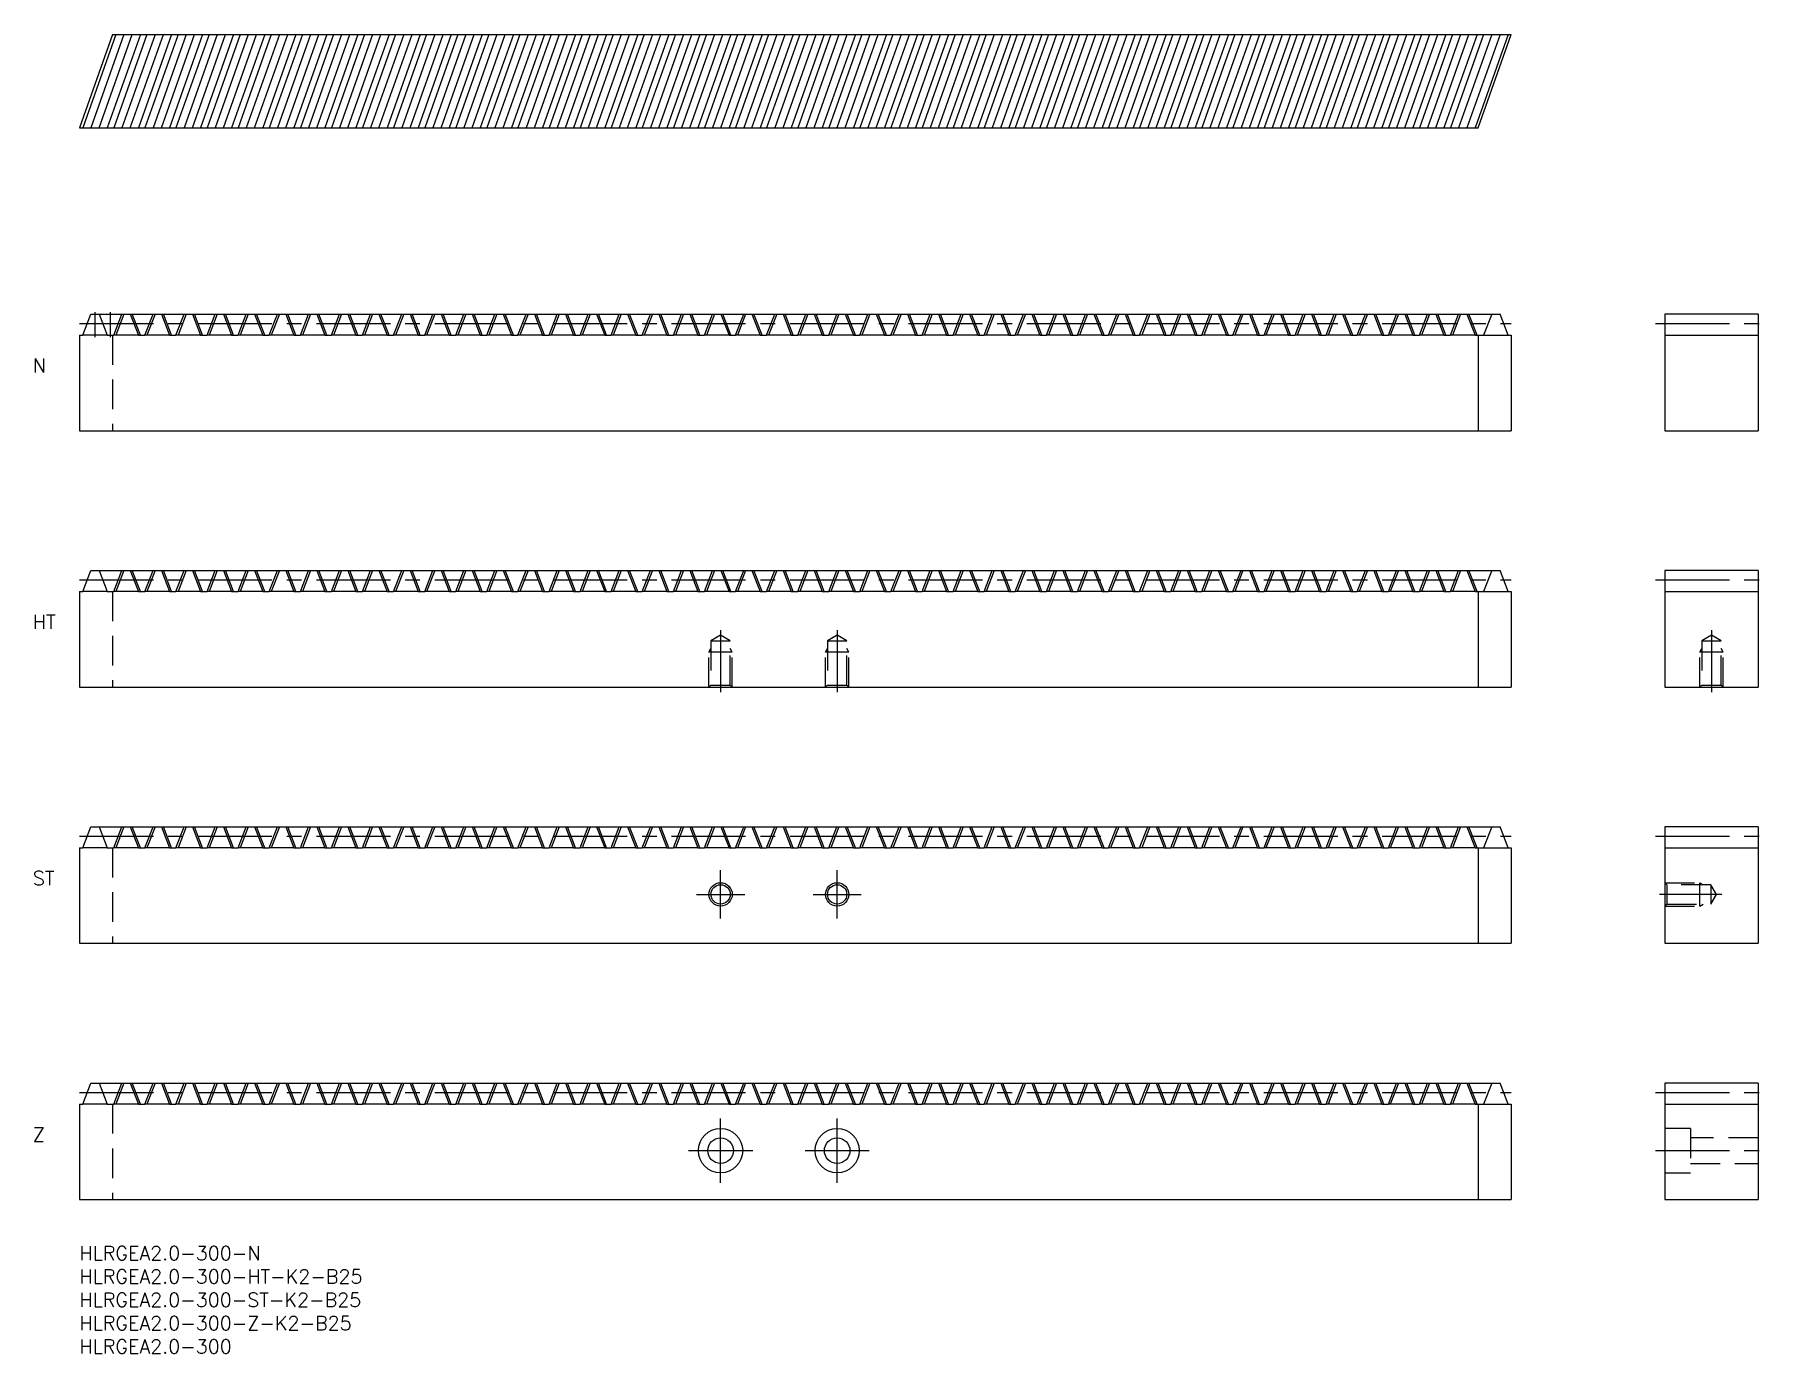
# Model space of a CAD drawing. Extents: x -10 to 362, y -23 to 260.
import ezdxf

# ---------------------------------------------------------------- set-up
doc = ezdxf.new("R2010")
doc.units = 0
doc.header["$LTSCALE"] = 0.5
doc.linetypes.add('CENTER', pattern=[50.8, 31.75, -6.35, 6.35, -6.35])
doc.linetypes.add('DASHED', pattern=[19.05, 12.7, -6.35])
for name, color, linetype in [('MSM_CENTER', 1, 'CENTER'), ('MSM_CONTINUOUS', 7, 'CONTINUOUS'), ('MSM_DASHED', 4, 'DASHED'), ('MSM_NARROW', 5, 'CONTINUOUS'), ('MSM_PART_NUMBER', 7, 'CONTINUOUS')]:
    doc.layers.add(name, color=color, linetype=linetype)
doc.styles.get("Standard").update_dxf_attribs({"font": 'txt.shx', "height": 3, "bigfont": 'bigfont.shx'})

msp = doc.modelspace()

# ---------------------------------------------------------------- texts
at = {"layer": 'MSM_PART_NUMBER'}
for s, p in [('N', (-10, 187.5)), ('HT', (-10, 132.5)), ('ST', (-10, 77.5)), ('Z', (-10, 22.5)), ('HLRGEA2.0-300-N', (0, -3)), ('HLRGEA2.0-300-HT-K2-B25', (0, -8)), ('HLRGEA2.0-300-ST-K2-B25', (0, -13)), ('HLRGEA2.0-300-Z-K2-B25', (0, -18)), ('HLRGEA2.0-300', (0, -23))]:
    msp.add_text(s, height=3, dxfattribs=at).set_placement(p)

# ---------------------------------------------------------------- linework, layer by layer
at = {"layer": 'MSM_CENTER'}
for p, q in [((0, 198), (307.09, 198)), ((3.33, 195.05), (3.33, 200.45)), ((6.67, 195.05), (6.67, 200.45)), ((338, 198), (362, 198)), ((0, 143), (307.09, 143)), ((338, 143), (362, 143)), ((137.5, 132.2), (137.5, 118.89)), ((162.5, 132.2), (162.5, 118.89)), ((350, 132.2), (350, 118.89)), ((0, 88), (307.09, 88)), ((338, 88), (362, 88)), ((137.5, 70.33), (137.5, 80.67)), ((162.5, 70.33), (162.5, 80.67)), ((132.33, 75.5), (142.67, 75.5)), ((157.33, 75.5), (167.67, 75.5)), ((352.21, 75.5), (338.9, 75.5)), ((0, 33), (307.09, 33)), ((338, 33), (362, 33)), ((137.5, 13.62), (137.5, 27.37)), ((162.5, 13.62), (162.5, 27.37)), ((130.62, 20.5), (144.38, 20.5)), ((155.62, 20.5), (169.38, 20.5)), ((338, 20.5), (362, 20.5))]:
    msp.add_line(p, q, dxfattribs=at)
at = {"layer": 'MSM_CONTINUOUS'}
for p, q in [((7.09, 260), (0, 240)), ((7.79, 260), (0.7, 240)), ((9.53, 260), (2.44, 240)), ((4.23, 240), (11.32, 260)), ((13.06, 260), (5.97, 240)), ((7.09, 260), (307.09, 260)), ((14.46, 260), (7.37, 240)), ((16.2, 260), (9.11, 240)), ((10.89, 240), (17.99, 260)), ((19.73, 260), (12.63, 240)), ((21.13, 260), (14.04, 240)), ((22.87, 260), (15.77, 240)), ((17.56, 240), (24.66, 260)), ((26.39, 260), (19.3, 240)), ((27.8, 260), (20.7, 240)), ((29.53, 260), (22.44, 240)), ((24.23, 240), (31.32, 260)), ((33.06, 260), (25.97, 240)), ((34.46, 260), (27.37, 240)), ((36.2, 260), (29.11, 240)), ((30.9, 240), (37.99, 260)), ((39.73, 260), (32.63, 240)), ((41.13, 260), (34.04, 240)), ((42.87, 260), (35.77, 240)), ((37.56, 240), (44.66, 260)), ((46.39, 260), (39.3, 240)), ((47.8, 260), (40.7, 240)), ((49.53, 260), (42.44, 240)), ((44.23, 240), (51.32, 260)), ((53.06, 260), (45.97, 240)), ((54.46, 260), (47.37, 240)), ((56.2, 260), (49.11, 240)), ((50.9, 240), (57.99, 260)), ((59.73, 260), (52.63, 240)), ((61.13, 260), (54.04, 240)), ((62.87, 260), (55.78, 240)), ((57.56, 240), (64.66, 260)), ((66.4, 260), (59.3, 240)), ((67.8, 260), (60.7, 240)), ((69.54, 260), (62.44, 240)), ((64.23, 240), (71.32, 260)), ((73.06, 260), (65.97, 240)), ((74.46, 260), (67.37, 240)), ((76.2, 260), (69.11, 240)), ((70.9, 240), (77.99, 260)), ((79.73, 260), (72.64, 240)), ((81.13, 260), (74.04, 240)), ((82.87, 260), (75.78, 240)), ((77.56, 240), (84.66, 260)), ((86.4, 260), (79.3, 240)), ((87.8, 260), (80.71, 240)), ((89.54, 260), (82.44, 240)), ((84.23, 240), (91.33, 260)), ((93.06, 260), (85.97, 240)), ((94.47, 260), (87.37, 240)), ((96.2, 260), (89.11, 240)), ((90.9, 240), (97.99, 260)), ((99.73, 260), (92.64, 240)), ((101.13, 260), (94.04, 240)), ((102.87, 260), (95.78, 240)), ((97.57, 240), (104.66, 260)), ((106.4, 260), (99.3, 240)), ((107.8, 260), (100.71, 240)), ((109.54, 260), (102.44, 240)), ((104.23, 240), (111.33, 260)), ((113.06, 260), (105.97, 240)), ((114.47, 260), (107.37, 240)), ((116.2, 260), (109.11, 240)), ((110.9, 240), (117.99, 260)), ((119.73, 260), (112.64, 240)), ((121.13, 260), (114.04, 240)), ((122.87, 260), (115.78, 240)), ((117.57, 240), (124.66, 260)), ((126.4, 260), (119.3, 240)), ((127.8, 260), (120.71, 240)), ((129.54, 260), (122.45, 240)), ((124.23, 240), (131.33, 260)), ((133.07, 260), (125.97, 240)), ((134.47, 260), (127.37, 240)), ((136.21, 260), (129.11, 240)), ((130.9, 240), (137.99, 260)), ((139.73, 260), (132.64, 240)), ((141.13, 260), (134.04, 240)), ((142.87, 260), (135.78, 240)), ((137.57, 240), (144.66, 260)), ((146.4, 260), (139.31, 240)), ((147.8, 260), (140.71, 240)), ((149.54, 260), (142.45, 240)), ((144.23, 240), (151.33, 260)), ((153.07, 260), (145.97, 240)), ((154.47, 260), (147.38, 240)), ((156.21, 260), (149.11, 240)), ((150.9, 240), (158, 260)), ((159.73, 260), (152.64, 240)), ((161.14, 260), (154.04, 240)), ((162.87, 260), (155.78, 240)), ((157.57, 240), (164.66, 260)), ((166.4, 260), (159.31, 240)), ((167.8, 260), (160.71, 240)), ((169.54, 260), (162.45, 240)), ((164.24, 240), (171.33, 260)), ((173.07, 260), (165.97, 240)), ((174.47, 260), (167.38, 240)), ((176.21, 260), (169.11, 240)), ((170.9, 240), (178, 260)), ((179.73, 260), (172.64, 240)), ((181.14, 260), (174.04, 240)), ((182.87, 260), (175.78, 240)), ((177.57, 240), (184.66, 260)), ((186.4, 260), (179.31, 240)), ((187.8, 260), (180.71, 240)), ((189.54, 260), (182.45, 240)), ((184.24, 240), (191.33, 260)), ((193.07, 260), (185.97, 240)), ((194.47, 260), (187.38, 240)), ((196.21, 260), (189.12, 240)), ((190.9, 240), (198, 260)), ((199.74, 260), (192.64, 240)), ((201.14, 260), (194.04, 240)), ((202.88, 260), (195.78, 240)), ((197.57, 240), (204.66, 260)), ((206.4, 260), (199.31, 240)), ((207.8, 260), (200.71, 240)), ((209.54, 260), (202.45, 240)), ((204.24, 240), (211.33, 260)), ((213.07, 260), (205.98, 240)), ((214.47, 260), (207.38, 240)), ((216.21, 260), (209.12, 240)), ((210.9, 240), (218, 260)), ((219.74, 260), (212.64, 240)), ((221.14, 260), (214.05, 240)), ((222.88, 260), (215.78, 240)), ((217.57, 240), (224.67, 260)), ((226.4, 260), (219.31, 240)), ((227.81, 260), (220.71, 240)), ((229.54, 260), (222.45, 240)), ((224.24, 240), (231.33, 260)), ((233.07, 260), (225.98, 240)), ((234.47, 260), (227.38, 240)), ((236.21, 260), (229.12, 240)), ((230.91, 240), (238, 260)), ((239.74, 260), (232.64, 240)), ((241.14, 260), (234.05, 240)), ((242.88, 260), (235.78, 240)), ((237.57, 240), (244.67, 260)), ((246.4, 260), (239.31, 240)), ((247.81, 260), (240.71, 240)), ((249.54, 260), (242.45, 240)), ((244.24, 240), (251.33, 260)), ((253.07, 260), (245.98, 240)), ((254.47, 260), (247.38, 240)), ((256.21, 260), (249.12, 240)), ((250.91, 240), (258, 260)), ((259.74, 260), (252.64, 240)), ((261.14, 260), (254.05, 240)), ((262.88, 260), (255.79, 240)), ((257.57, 240), (264.67, 260)), ((266.41, 260), (259.31, 240)), ((267.81, 260), (260.71, 240)), ((269.55, 260), (262.45, 240)), ((264.24, 240), (271.33, 260)), ((273.07, 260), (265.98, 240)), ((274.47, 260), (267.38, 240)), ((276.21, 260), (269.12, 240)), ((270.91, 240), (278, 260)), ((279.74, 260), (272.65, 240)), ((281.14, 260), (274.05, 240)), ((282.88, 260), (275.79, 240)), ((277.57, 240), (284.67, 260)), ((286.41, 260), (279.31, 240)), ((287.81, 260), (280.72, 240)), ((289.55, 260), (282.45, 240)), ((284.24, 240), (291.34, 260)), ((293.07, 260), (285.98, 240)), ((294.48, 260), (287.38, 240)), ((296.21, 260), (289.12, 240)), ((290.91, 240), (298, 260)), ((299.74, 260), (292.65, 240)), ((301.14, 260), (294.05, 240)), ((302.88, 260), (295.79, 240)), ((304.67, 260), (297.58, 240)), ((306.41, 260), (299.31, 240)), ((300, 240), (307.09, 260)), ((0, 240), (300, 240)), ((0.7, 195.5), (2.44, 200)), ((2.44, 200), (304.67, 200)), ((4.23, 200), (5.97, 195.5)), ((7.37, 195.5), (9.11, 200)), ((10.89, 200), (12.63, 195.5)), ((14.04, 195.5), (15.77, 200)), ((17.56, 200), (19.3, 195.5)), ((20.7, 195.5), (22.44, 200)), ((24.23, 200), (25.97, 195.5)), ((27.37, 195.5), (29.11, 200)), ((30.9, 200), (32.63, 195.5)), ((34.04, 195.5), (35.77, 200)), ((37.56, 200), (39.3, 195.5)), ((40.7, 195.5), (42.44, 200)), ((44.23, 200), (45.97, 195.5)), ((47.37, 195.5), (49.11, 200)), ((50.9, 200), (52.63, 195.5)), ((54.04, 195.5), (55.78, 200)), ((57.56, 200), (59.3, 195.5)), ((60.7, 195.5), (62.44, 200)), ((64.23, 200), (65.97, 195.5)), ((67.37, 195.5), (69.11, 200)), ((70.9, 200), (72.64, 195.5)), ((74.04, 195.5), (75.78, 200)), ((77.56, 200), (79.3, 195.5)), ((80.71, 195.5), (82.44, 200)), ((84.23, 200), (85.97, 195.5)), ((87.37, 195.5), (89.11, 200)), ((90.9, 200), (92.64, 195.5)), ((94.04, 195.5), (95.78, 200)), ((97.57, 200), (99.3, 195.5)), ((100.71, 195.5), (102.44, 200)), ((104.23, 200), (105.97, 195.5)), ((107.37, 195.5), (109.11, 200)), ((110.9, 200), (112.64, 195.5)), ((114.04, 195.5), (115.78, 200)), ((117.57, 200), (119.3, 195.5)), ((120.71, 195.5), (122.45, 200)), ((124.23, 200), (125.97, 195.5)), ((127.37, 195.5), (129.11, 200)), ((130.9, 200), (132.64, 195.5)), ((134.04, 195.5), (135.78, 200)), ((137.57, 200), (139.31, 195.5)), ((140.71, 195.5), (142.45, 200)), ((144.23, 200), (145.97, 195.5)), ((147.38, 195.5), (149.11, 200)), ((150.9, 200), (152.64, 195.5)), ((154.04, 195.5), (155.78, 200)), ((157.57, 200), (159.31, 195.5)), ((160.71, 195.5), (162.45, 200)), ((164.24, 200), (165.97, 195.5)), ((167.38, 195.5), (169.11, 200)), ((170.9, 200), (172.64, 195.5)), ((174.04, 195.5), (175.78, 200)), ((177.57, 200), (179.31, 195.5)), ((180.71, 195.5), (182.45, 200)), ((184.24, 200), (185.97, 195.5)), ((187.38, 195.5), (189.12, 200)), ((190.9, 200), (192.64, 195.5)), ((194.04, 195.5), (195.78, 200)), ((197.57, 200), (199.31, 195.5)), ((200.71, 195.5), (202.45, 200)), ((204.24, 200), (205.98, 195.5)), ((207.38, 195.5), (209.12, 200)), ((210.9, 200), (212.64, 195.5)), ((214.05, 195.5), (215.78, 200)), ((217.57, 200), (219.31, 195.5)), ((220.71, 195.5), (222.45, 200)), ((224.24, 200), (225.98, 195.5)), ((227.38, 195.5), (229.12, 200)), ((230.91, 200), (232.64, 195.5)), ((234.05, 195.5), (235.78, 200)), ((237.57, 200), (239.31, 195.5)), ((240.71, 195.5), (242.45, 200)), ((244.24, 200), (245.98, 195.5)), ((247.38, 195.5), (249.12, 200)), ((250.91, 200), (252.64, 195.5)), ((254.05, 195.5), (255.79, 200)), ((257.57, 200), (259.31, 195.5)), ((260.71, 195.5), (262.45, 200)), ((264.24, 200), (265.98, 195.5)), ((267.38, 195.5), (269.12, 200)), ((270.91, 200), (272.65, 195.5)), ((274.05, 195.5), (275.79, 200)), ((277.57, 200), (279.31, 195.5)), ((280.72, 195.5), (282.45, 200)), ((284.24, 200), (285.98, 195.5)), ((287.38, 195.5), (289.12, 200)), ((290.91, 200), (292.65, 195.5)), ((294.05, 195.5), (295.79, 200)), ((297.58, 200), (299.31, 195.5)), ((306.41, 195.5), (304.67, 200)), ((340, 200), (340, 175)), ((360, 200), (340, 200)), ((360, 200), (360, 175)), ((0, 195.5), (0, 175)), ((0, 195.5), (0.7, 195.5)), ((5.97, 195.5), (7.37, 195.5)), ((12.63, 195.5), (14.04, 195.5)), ((19.3, 195.5), (20.7, 195.5)), ((25.97, 195.5), (27.37, 195.5)), ((32.63, 195.5), (34.04, 195.5)), ((39.3, 195.5), (40.7, 195.5)), ((45.97, 195.5), (47.37, 195.5)), ((52.63, 195.5), (54.04, 195.5)), ((59.3, 195.5), (60.7, 195.5)), ((65.97, 195.5), (67.37, 195.5)), ((72.64, 195.5), (74.04, 195.5)), ((79.3, 195.5), (80.71, 195.5)), ((85.97, 195.5), (87.37, 195.5)), ((92.64, 195.5), (94.04, 195.5)), ((99.3, 195.5), (100.71, 195.5)), ((105.97, 195.5), (107.37, 195.5)), ((112.64, 195.5), (114.04, 195.5)), ((119.3, 195.5), (120.71, 195.5)), ((125.97, 195.5), (127.37, 195.5)), ((132.64, 195.5), (134.04, 195.5)), ((139.31, 195.5), (140.71, 195.5)), ((145.97, 195.5), (147.38, 195.5)), ((152.64, 195.5), (154.04, 195.5)), ((159.31, 195.5), (160.71, 195.5)), ((165.97, 195.5), (167.38, 195.5)), ((172.64, 195.5), (174.04, 195.5)), ((179.31, 195.5), (180.71, 195.5)), ((185.97, 195.5), (187.38, 195.5)), ((192.64, 195.5), (194.04, 195.5)), ((199.31, 195.5), (200.71, 195.5)), ((205.98, 195.5), (207.38, 195.5)), ((212.64, 195.5), (214.05, 195.5)), ((219.31, 195.5), (220.71, 195.5)), ((225.98, 195.5), (227.38, 195.5)), ((232.64, 195.5), (234.05, 195.5)), ((239.31, 195.5), (240.71, 195.5)), ((245.98, 195.5), (247.38, 195.5)), ((252.64, 195.5), (254.05, 195.5)), ((259.31, 195.5), (260.71, 195.5)), ((265.98, 195.5), (267.38, 195.5)), ((272.65, 195.5), (274.05, 195.5)), ((279.31, 195.5), (280.72, 195.5)), ((285.98, 195.5), (287.38, 195.5)), ((292.65, 195.5), (294.05, 195.5)), ((299.31, 195.5), (307.09, 195.5)), ((300, 195.5), (300, 175)), ((307.09, 195.5), (307.09, 175)), ((340, 195.5), (360, 195.5)), ((0, 175), (307.09, 175)), ((340, 175), (360, 175)), ((0.7, 140.5), (2.44, 145)), ((2.44, 145), (304.67, 145)), ((4.23, 145), (5.97, 140.5)), ((7.37, 140.5), (9.11, 145)), ((10.89, 145), (12.63, 140.5)), ((14.04, 140.5), (15.77, 145)), ((17.56, 145), (19.3, 140.5)), ((20.7, 140.5), (22.44, 145)), ((24.23, 145), (25.97, 140.5)), ((27.37, 140.5), (29.11, 145)), ((30.9, 145), (32.63, 140.5)), ((34.04, 140.5), (35.77, 145)), ((37.56, 145), (39.3, 140.5)), ((40.7, 140.5), (42.44, 145)), ((44.23, 145), (45.97, 140.5)), ((47.37, 140.5), (49.11, 145)), ((50.9, 145), (52.63, 140.5)), ((54.04, 140.5), (55.78, 145)), ((57.56, 145), (59.3, 140.5)), ((60.7, 140.5), (62.44, 145)), ((64.23, 145), (65.97, 140.5)), ((67.37, 140.5), (69.11, 145)), ((70.9, 145), (72.64, 140.5)), ((74.04, 140.5), (75.78, 145)), ((77.56, 145), (79.3, 140.5)), ((80.71, 140.5), (82.44, 145)), ((84.23, 145), (85.97, 140.5)), ((87.37, 140.5), (89.11, 145)), ((90.9, 145), (92.64, 140.5)), ((94.04, 140.5), (95.78, 145)), ((97.57, 145), (99.3, 140.5)), ((100.71, 140.5), (102.44, 145)), ((104.23, 145), (105.97, 140.5)), ((107.37, 140.5), (109.11, 145)), ((110.9, 145), (112.64, 140.5)), ((114.04, 140.5), (115.78, 145)), ((117.57, 145), (119.3, 140.5)), ((120.71, 140.5), (122.45, 145)), ((124.23, 145), (125.97, 140.5)), ((127.37, 140.5), (129.11, 145)), ((130.9, 145), (132.64, 140.5)), ((134.04, 140.5), (135.78, 145)), ((137.57, 145), (139.31, 140.5)), ((140.71, 140.5), (142.45, 145)), ((144.23, 145), (145.97, 140.5)), ((147.38, 140.5), (149.11, 145)), ((150.9, 145), (152.64, 140.5)), ((154.04, 140.5), (155.78, 145)), ((157.57, 145), (159.31, 140.5)), ((160.71, 140.5), (162.45, 145)), ((164.24, 145), (165.97, 140.5)), ((167.38, 140.5), (169.11, 145)), ((170.9, 145), (172.64, 140.5)), ((174.04, 140.5), (175.78, 145)), ((177.57, 145), (179.31, 140.5)), ((180.71, 140.5), (182.45, 145)), ((184.24, 145), (185.97, 140.5)), ((187.38, 140.5), (189.12, 145)), ((190.9, 145), (192.64, 140.5)), ((194.04, 140.5), (195.78, 145)), ((197.57, 145), (199.31, 140.5)), ((200.71, 140.5), (202.45, 145)), ((204.24, 145), (205.98, 140.5)), ((207.38, 140.5), (209.12, 145)), ((210.9, 145), (212.64, 140.5)), ((214.05, 140.5), (215.78, 145)), ((217.57, 145), (219.31, 140.5)), ((220.71, 140.5), (222.45, 145)), ((224.24, 145), (225.98, 140.5)), ((227.38, 140.5), (229.12, 145)), ((230.91, 145), (232.64, 140.5)), ((234.05, 140.5), (235.78, 145)), ((237.57, 145), (239.31, 140.5)), ((240.71, 140.5), (242.45, 145)), ((244.24, 145), (245.98, 140.5)), ((247.38, 140.5), (249.12, 145)), ((250.91, 145), (252.64, 140.5)), ((254.05, 140.5), (255.79, 145)), ((257.57, 145), (259.31, 140.5)), ((260.71, 140.5), (262.45, 145)), ((264.24, 145), (265.98, 140.5)), ((267.38, 140.5), (269.12, 145)), ((270.91, 145), (272.65, 140.5)), ((274.05, 140.5), (275.79, 145)), ((277.57, 145), (279.31, 140.5)), ((280.72, 140.5), (282.45, 145)), ((284.24, 145), (285.98, 140.5)), ((287.38, 140.5), (289.12, 145)), ((290.91, 145), (292.65, 140.5)), ((294.05, 140.5), (295.79, 145)), ((297.58, 145), (299.31, 140.5)), ((306.41, 140.5), (304.67, 145)), ((340, 145), (340, 120)), ((360, 145), (340, 145)), ((360, 145), (360, 120)), ((0, 140.5), (0, 120)), ((0, 140.5), (0.7, 140.5)), ((5.97, 140.5), (7.37, 140.5)), ((12.63, 140.5), (14.04, 140.5)), ((19.3, 140.5), (20.7, 140.5)), ((25.97, 140.5), (27.37, 140.5)), ((32.63, 140.5), (34.04, 140.5)), ((39.3, 140.5), (40.7, 140.5)), ((45.97, 140.5), (47.37, 140.5)), ((52.63, 140.5), (54.04, 140.5)), ((59.3, 140.5), (60.7, 140.5)), ((65.97, 140.5), (67.37, 140.5)), ((72.64, 140.5), (74.04, 140.5)), ((79.3, 140.5), (80.71, 140.5)), ((85.97, 140.5), (87.37, 140.5)), ((92.64, 140.5), (94.04, 140.5)), ((99.3, 140.5), (100.71, 140.5)), ((105.97, 140.5), (107.37, 140.5)), ((112.64, 140.5), (114.04, 140.5)), ((119.3, 140.5), (120.71, 140.5)), ((125.97, 140.5), (127.37, 140.5)), ((132.64, 140.5), (134.04, 140.5)), ((139.31, 140.5), (140.71, 140.5)), ((145.97, 140.5), (147.38, 140.5)), ((152.64, 140.5), (154.04, 140.5)), ((159.31, 140.5), (160.71, 140.5)), ((165.97, 140.5), (167.38, 140.5)), ((172.64, 140.5), (174.04, 140.5)), ((179.31, 140.5), (180.71, 140.5)), ((185.97, 140.5), (187.38, 140.5)), ((192.64, 140.5), (194.04, 140.5)), ((199.31, 140.5), (200.71, 140.5)), ((205.98, 140.5), (207.38, 140.5)), ((212.64, 140.5), (214.05, 140.5)), ((219.31, 140.5), (220.71, 140.5)), ((225.98, 140.5), (227.38, 140.5)), ((232.64, 140.5), (234.05, 140.5)), ((239.31, 140.5), (240.71, 140.5)), ((245.98, 140.5), (247.38, 140.5)), ((252.64, 140.5), (254.05, 140.5)), ((259.31, 140.5), (260.71, 140.5)), ((265.98, 140.5), (267.38, 140.5)), ((272.65, 140.5), (274.05, 140.5)), ((279.31, 140.5), (280.72, 140.5)), ((285.98, 140.5), (287.38, 140.5)), ((292.65, 140.5), (294.05, 140.5)), ((299.31, 140.5), (307.09, 140.5)), ((300, 140.5), (300, 120)), ((307.09, 140.5), (307.09, 120)), ((340, 140.5), (360, 140.5)), ((0, 120), (307.09, 120)), ((340, 120), (360, 120)), ((0.7, 85.5), (2.44, 90)), ((2.44, 90), (304.67, 90)), ((4.23, 90), (5.97, 85.5)), ((7.37, 85.5), (9.11, 90)), ((10.89, 90), (12.63, 85.5)), ((14.04, 85.5), (15.77, 90)), ((17.56, 90), (19.3, 85.5)), ((20.7, 85.5), (22.44, 90)), ((24.23, 90), (25.97, 85.5)), ((27.37, 85.5), (29.11, 90)), ((30.9, 90), (32.63, 85.5)), ((34.04, 85.5), (35.77, 90)), ((37.56, 90), (39.3, 85.5)), ((40.7, 85.5), (42.44, 90)), ((44.23, 90), (45.97, 85.5)), ((47.37, 85.5), (49.11, 90)), ((50.9, 90), (52.63, 85.5)), ((54.04, 85.5), (55.78, 90)), ((57.56, 90), (59.3, 85.5)), ((60.7, 85.5), (62.44, 90)), ((64.23, 90), (65.97, 85.5)), ((67.37, 85.5), (69.11, 90)), ((70.9, 90), (72.64, 85.5)), ((74.04, 85.5), (75.78, 90)), ((77.56, 90), (79.3, 85.5)), ((80.71, 85.5), (82.44, 90)), ((84.23, 90), (85.97, 85.5)), ((87.37, 85.5), (89.11, 90)), ((90.9, 90), (92.64, 85.5)), ((94.04, 85.5), (95.78, 90)), ((97.57, 90), (99.3, 85.5)), ((100.71, 85.5), (102.44, 90)), ((104.23, 90), (105.97, 85.5)), ((107.37, 85.5), (109.11, 90)), ((110.9, 90), (112.64, 85.5)), ((114.04, 85.5), (115.78, 90)), ((117.57, 90), (119.3, 85.5)), ((120.71, 85.5), (122.45, 90)), ((124.23, 90), (125.97, 85.5)), ((127.37, 85.5), (129.11, 90)), ((130.9, 90), (132.64, 85.5)), ((134.04, 85.5), (135.78, 90)), ((137.57, 90), (139.31, 85.5)), ((140.71, 85.5), (142.45, 90)), ((144.23, 90), (145.97, 85.5)), ((147.38, 85.5), (149.11, 90)), ((150.9, 90), (152.64, 85.5)), ((154.04, 85.5), (155.78, 90)), ((157.57, 90), (159.31, 85.5)), ((160.71, 85.5), (162.45, 90)), ((164.24, 90), (165.97, 85.5)), ((167.38, 85.5), (169.11, 90)), ((170.9, 90), (172.64, 85.5)), ((174.04, 85.5), (175.78, 90)), ((177.57, 90), (179.31, 85.5)), ((180.71, 85.5), (182.45, 90)), ((184.24, 90), (185.97, 85.5)), ((187.38, 85.5), (189.12, 90)), ((190.9, 90), (192.64, 85.5)), ((194.04, 85.5), (195.78, 90)), ((197.57, 90), (199.31, 85.5)), ((200.71, 85.5), (202.45, 90)), ((204.24, 90), (205.98, 85.5)), ((207.38, 85.5), (209.12, 90)), ((210.9, 90), (212.64, 85.5)), ((214.05, 85.5), (215.78, 90)), ((217.57, 90), (219.31, 85.5)), ((220.71, 85.5), (222.45, 90)), ((224.24, 90), (225.98, 85.5)), ((227.38, 85.5), (229.12, 90)), ((230.91, 90), (232.64, 85.5)), ((234.05, 85.5), (235.78, 90)), ((237.57, 90), (239.31, 85.5)), ((240.71, 85.5), (242.45, 90)), ((244.24, 90), (245.98, 85.5)), ((247.38, 85.5), (249.12, 90)), ((250.91, 90), (252.64, 85.5)), ((254.05, 85.5), (255.79, 90)), ((257.57, 90), (259.31, 85.5)), ((260.71, 85.5), (262.45, 90)), ((264.24, 90), (265.98, 85.5)), ((267.38, 85.5), (269.12, 90)), ((270.91, 90), (272.65, 85.5)), ((274.05, 85.5), (275.79, 90)), ((277.57, 90), (279.31, 85.5)), ((280.72, 85.5), (282.45, 90)), ((284.24, 90), (285.98, 85.5)), ((287.38, 85.5), (289.12, 90)), ((290.91, 90), (292.65, 85.5)), ((294.05, 85.5), (295.79, 90)), ((297.58, 90), (299.31, 85.5)), ((306.41, 85.5), (304.67, 90)), ((340, 90), (340, 65)), ((360, 90), (340, 90)), ((360, 90), (360, 65)), ((0, 85.5), (0, 65)), ((0, 85.5), (0.7, 85.5)), ((5.97, 85.5), (7.37, 85.5)), ((12.63, 85.5), (14.04, 85.5)), ((19.3, 85.5), (20.7, 85.5)), ((25.97, 85.5), (27.37, 85.5)), ((32.63, 85.5), (34.04, 85.5)), ((39.3, 85.5), (40.7, 85.5)), ((45.97, 85.5), (47.37, 85.5)), ((52.63, 85.5), (54.04, 85.5)), ((59.3, 85.5), (60.7, 85.5)), ((65.97, 85.5), (67.37, 85.5)), ((72.64, 85.5), (74.04, 85.5)), ((79.3, 85.5), (80.71, 85.5)), ((85.97, 85.5), (87.37, 85.5)), ((92.64, 85.5), (94.04, 85.5)), ((99.3, 85.5), (100.71, 85.5)), ((105.97, 85.5), (107.37, 85.5)), ((112.64, 85.5), (114.04, 85.5)), ((119.3, 85.5), (120.71, 85.5)), ((125.97, 85.5), (127.37, 85.5)), ((132.64, 85.5), (134.04, 85.5)), ((139.31, 85.5), (140.71, 85.5)), ((145.97, 85.5), (147.38, 85.5)), ((152.64, 85.5), (154.04, 85.5)), ((159.31, 85.5), (160.71, 85.5)), ((165.97, 85.5), (167.38, 85.5)), ((172.64, 85.5), (174.04, 85.5)), ((179.31, 85.5), (180.71, 85.5)), ((185.97, 85.5), (187.38, 85.5)), ((192.64, 85.5), (194.04, 85.5)), ((199.31, 85.5), (200.71, 85.5)), ((205.98, 85.5), (207.38, 85.5)), ((212.64, 85.5), (214.05, 85.5)), ((219.31, 85.5), (220.71, 85.5)), ((225.98, 85.5), (227.38, 85.5)), ((232.64, 85.5), (234.05, 85.5)), ((239.31, 85.5), (240.71, 85.5)), ((245.98, 85.5), (247.38, 85.5)), ((252.64, 85.5), (254.05, 85.5)), ((259.31, 85.5), (260.71, 85.5)), ((265.98, 85.5), (267.38, 85.5)), ((272.65, 85.5), (274.05, 85.5)), ((279.31, 85.5), (280.72, 85.5)), ((285.98, 85.5), (287.38, 85.5)), ((292.65, 85.5), (294.05, 85.5)), ((299.31, 85.5), (307.09, 85.5)), ((300, 85.5), (300, 65)), ((307.09, 85.5), (307.09, 65)), ((340, 85.5), (360, 85.5)), ((0, 65), (307.09, 65)), ((340, 65), (360, 65)), ((0.7, 30.5), (2.44, 35)), ((2.44, 35), (304.67, 35)), ((4.23, 35), (5.97, 30.5)), ((7.37, 30.5), (9.11, 35)), ((10.89, 35), (12.63, 30.5)), ((14.04, 30.5), (15.77, 35)), ((17.56, 35), (19.3, 30.5)), ((20.7, 30.5), (22.44, 35)), ((24.23, 35), (25.97, 30.5)), ((27.37, 30.5), (29.11, 35)), ((30.9, 35), (32.63, 30.5)), ((34.04, 30.5), (35.77, 35)), ((37.56, 35), (39.3, 30.5)), ((40.7, 30.5), (42.44, 35)), ((44.23, 35), (45.97, 30.5)), ((47.37, 30.5), (49.11, 35)), ((50.9, 35), (52.63, 30.5)), ((54.04, 30.5), (55.78, 35)), ((57.56, 35), (59.3, 30.5)), ((60.7, 30.5), (62.44, 35)), ((64.23, 35), (65.97, 30.5)), ((67.37, 30.5), (69.11, 35)), ((70.9, 35), (72.64, 30.5)), ((74.04, 30.5), (75.78, 35)), ((77.56, 35), (79.3, 30.5)), ((80.71, 30.5), (82.44, 35)), ((84.23, 35), (85.97, 30.5)), ((87.37, 30.5), (89.11, 35)), ((90.9, 35), (92.64, 30.5)), ((94.04, 30.5), (95.78, 35)), ((97.57, 35), (99.3, 30.5)), ((100.71, 30.5), (102.44, 35)), ((104.23, 35), (105.97, 30.5)), ((107.37, 30.5), (109.11, 35)), ((110.9, 35), (112.64, 30.5)), ((114.04, 30.5), (115.78, 35)), ((117.57, 35), (119.3, 30.5)), ((120.71, 30.5), (122.45, 35)), ((124.23, 35), (125.97, 30.5)), ((127.37, 30.5), (129.11, 35)), ((130.9, 35), (132.64, 30.5)), ((134.04, 30.5), (135.78, 35)), ((137.57, 35), (139.31, 30.5)), ((140.71, 30.5), (142.45, 35)), ((144.23, 35), (145.97, 30.5)), ((147.38, 30.5), (149.11, 35)), ((150.9, 35), (152.64, 30.5)), ((154.04, 30.5), (155.78, 35)), ((157.57, 35), (159.31, 30.5)), ((160.71, 30.5), (162.45, 35)), ((164.24, 35), (165.97, 30.5)), ((167.38, 30.5), (169.11, 35)), ((170.9, 35), (172.64, 30.5)), ((174.04, 30.5), (175.78, 35)), ((177.57, 35), (179.31, 30.5)), ((180.71, 30.5), (182.45, 35)), ((184.24, 35), (185.97, 30.5)), ((187.38, 30.5), (189.12, 35)), ((190.9, 35), (192.64, 30.5)), ((194.04, 30.5), (195.78, 35)), ((197.57, 35), (199.31, 30.5)), ((200.71, 30.5), (202.45, 35)), ((204.24, 35), (205.98, 30.5)), ((207.38, 30.5), (209.12, 35)), ((210.9, 35), (212.64, 30.5)), ((214.05, 30.5), (215.78, 35)), ((217.57, 35), (219.31, 30.5)), ((220.71, 30.5), (222.45, 35)), ((224.24, 35), (225.98, 30.5)), ((227.38, 30.5), (229.12, 35)), ((230.91, 35), (232.64, 30.5)), ((234.05, 30.5), (235.78, 35)), ((237.57, 35), (239.31, 30.5)), ((240.71, 30.5), (242.45, 35)), ((244.24, 35), (245.98, 30.5)), ((247.38, 30.5), (249.12, 35)), ((250.91, 35), (252.64, 30.5)), ((254.05, 30.5), (255.79, 35)), ((257.57, 35), (259.31, 30.5)), ((260.71, 30.5), (262.45, 35)), ((264.24, 35), (265.98, 30.5)), ((267.38, 30.5), (269.12, 35)), ((270.91, 35), (272.65, 30.5)), ((274.05, 30.5), (275.79, 35)), ((277.57, 35), (279.31, 30.5)), ((280.72, 30.5), (282.45, 35)), ((284.24, 35), (285.98, 30.5)), ((287.38, 30.5), (289.12, 35)), ((290.91, 35), (292.65, 30.5)), ((294.05, 30.5), (295.79, 35)), ((297.58, 35), (299.31, 30.5)), ((306.41, 30.5), (304.67, 35)), ((340, 35), (340, 10)), ((360, 35), (340, 35)), ((360, 35), (360, 10)), ((0, 30.5), (0, 10)), ((0, 30.5), (0.7, 30.5)), ((5.97, 30.5), (7.37, 30.5)), ((12.63, 30.5), (14.04, 30.5)), ((19.3, 30.5), (20.7, 30.5)), ((25.97, 30.5), (27.37, 30.5)), ((32.63, 30.5), (34.04, 30.5)), ((39.3, 30.5), (40.7, 30.5)), ((45.97, 30.5), (47.37, 30.5)), ((52.63, 30.5), (54.04, 30.5)), ((59.3, 30.5), (60.7, 30.5)), ((65.97, 30.5), (67.37, 30.5)), ((72.64, 30.5), (74.04, 30.5)), ((79.3, 30.5), (80.71, 30.5)), ((85.97, 30.5), (87.37, 30.5)), ((92.64, 30.5), (94.04, 30.5)), ((99.3, 30.5), (100.71, 30.5)), ((105.97, 30.5), (107.37, 30.5)), ((112.64, 30.5), (114.04, 30.5)), ((119.3, 30.5), (120.71, 30.5)), ((125.97, 30.5), (127.37, 30.5)), ((132.64, 30.5), (134.04, 30.5)), ((139.31, 30.5), (140.71, 30.5)), ((145.97, 30.5), (147.38, 30.5)), ((152.64, 30.5), (154.04, 30.5)), ((159.31, 30.5), (160.71, 30.5)), ((165.97, 30.5), (167.38, 30.5)), ((172.64, 30.5), (174.04, 30.5)), ((179.31, 30.5), (180.71, 30.5)), ((185.97, 30.5), (187.38, 30.5)), ((192.64, 30.5), (194.04, 30.5)), ((199.31, 30.5), (200.71, 30.5)), ((205.98, 30.5), (207.38, 30.5)), ((212.64, 30.5), (214.05, 30.5)), ((219.31, 30.5), (220.71, 30.5)), ((225.98, 30.5), (227.38, 30.5)), ((232.64, 30.5), (234.05, 30.5)), ((239.31, 30.5), (240.71, 30.5)), ((245.98, 30.5), (247.38, 30.5)), ((252.64, 30.5), (254.05, 30.5)), ((259.31, 30.5), (260.71, 30.5)), ((265.98, 30.5), (267.38, 30.5)), ((272.65, 30.5), (274.05, 30.5)), ((279.31, 30.5), (280.72, 30.5)), ((285.98, 30.5), (287.38, 30.5)), ((292.65, 30.5), (294.05, 30.5)), ((299.31, 30.5), (307.09, 30.5)), ((300, 30.5), (300, 10)), ((307.09, 30.5), (307.09, 10)), ((340, 30.5), (360, 30.5)), ((0, 10), (307.09, 10)), ((340, 10), (360, 10))]:
    msp.add_line(p, q, dxfattribs=at)
for centre, radius in [((137.5, 75.5), 2.07), ((162.5, 75.5), 2.07), ((137.5, 20.5), 4.75), ((137.5, 20.5), 2.75), ((162.5, 20.5), 4.75), ((162.5, 20.5), 2.75)]:
    msp.add_circle(centre, radius, dxfattribs=at)
at = {"layer": 'MSM_DASHED'}
for p, q in [((9.53, 200), (7.79, 195.5)), ((13.06, 195.5), (11.32, 200)), ((16.2, 200), (14.46, 195.5)), ((19.73, 195.5), (17.99, 200)), ((22.87, 200), (21.13, 195.5)), ((26.39, 195.5), (24.66, 200)), ((29.53, 200), (27.8, 195.5)), ((33.06, 195.5), (31.32, 200)), ((36.2, 200), (34.46, 195.5)), ((39.73, 195.5), (37.99, 200)), ((42.87, 200), (41.13, 195.5)), ((46.39, 195.5), (44.66, 200)), ((49.53, 200), (47.8, 195.5)), ((53.06, 195.5), (51.32, 200)), ((56.2, 200), (54.46, 195.5)), ((59.73, 195.5), (57.99, 200)), ((62.87, 200), (61.13, 195.5)), ((66.4, 195.5), (64.66, 200)), ((69.54, 200), (67.8, 195.5)), ((73.06, 195.5), (71.32, 200)), ((76.2, 200), (74.46, 195.5)), ((79.73, 195.5), (77.99, 200)), ((82.87, 200), (81.13, 195.5)), ((86.4, 195.5), (84.66, 200)), ((89.54, 200), (87.8, 195.5)), ((93.06, 195.5), (91.33, 200)), ((96.2, 200), (94.47, 195.5)), ((99.73, 195.5), (97.99, 200)), ((102.87, 200), (101.13, 195.5)), ((106.4, 195.5), (104.66, 200)), ((109.54, 200), (107.8, 195.5)), ((113.06, 195.5), (111.33, 200)), ((116.2, 200), (114.47, 195.5)), ((119.73, 195.5), (117.99, 200)), ((122.87, 200), (121.13, 195.5)), ((126.4, 195.5), (124.66, 200)), ((129.54, 200), (127.8, 195.5)), ((133.07, 195.5), (131.33, 200)), ((136.21, 200), (134.47, 195.5)), ((139.73, 195.5), (137.99, 200)), ((142.87, 200), (141.13, 195.5)), ((146.4, 195.5), (144.66, 200)), ((149.54, 200), (147.8, 195.5)), ((153.07, 195.5), (151.33, 200)), ((156.21, 200), (154.47, 195.5)), ((159.73, 195.5), (158, 200)), ((162.87, 200), (161.14, 195.5)), ((166.4, 195.5), (164.66, 200)), ((169.54, 200), (167.8, 195.5)), ((173.07, 195.5), (171.33, 200)), ((176.21, 200), (174.47, 195.5)), ((179.73, 195.5), (178, 200)), ((182.87, 200), (181.14, 195.5)), ((186.4, 195.5), (184.66, 200)), ((189.54, 200), (187.8, 195.5)), ((193.07, 195.5), (191.33, 200)), ((196.21, 200), (194.47, 195.5)), ((199.74, 195.5), (198, 200)), ((202.88, 200), (201.14, 195.5)), ((206.4, 195.5), (204.66, 200)), ((209.54, 200), (207.8, 195.5)), ((213.07, 195.5), (211.33, 200)), ((216.21, 200), (214.47, 195.5)), ((219.74, 195.5), (218, 200)), ((222.88, 200), (221.14, 195.5)), ((226.4, 195.5), (224.67, 200)), ((229.54, 200), (227.81, 195.5)), ((233.07, 195.5), (231.33, 200)), ((236.21, 200), (234.47, 195.5)), ((239.74, 195.5), (238, 200)), ((242.88, 200), (241.14, 195.5)), ((246.4, 195.5), (244.67, 200)), ((249.54, 200), (247.81, 195.5)), ((253.07, 195.5), (251.33, 200)), ((256.21, 200), (254.47, 195.5)), ((259.74, 195.5), (258, 200)), ((262.88, 200), (261.14, 195.5)), ((266.41, 195.5), (264.67, 200)), ((269.55, 200), (267.81, 195.5)), ((273.07, 195.5), (271.33, 200)), ((276.21, 200), (274.47, 195.5)), ((279.74, 195.5), (278, 200)), ((282.88, 200), (281.14, 195.5)), ((286.41, 195.5), (284.67, 200)), ((289.55, 200), (287.81, 195.5)), ((293.07, 195.5), (291.34, 200)), ((296.21, 200), (294.48, 195.5)), ((299.74, 195.5), (298, 200)), ((302.88, 200), (301.14, 195.5)), ((5.97, 195.5), (0.7, 195.5)), ((7.09, 195.5), (7.09, 175)), ((12.63, 195.5), (7.37, 195.5)), ((19.3, 195.5), (14.04, 195.5)), ((25.97, 195.5), (20.7, 195.5)), ((32.63, 195.5), (27.37, 195.5)), ((39.3, 195.5), (34.04, 195.5)), ((45.97, 195.5), (40.7, 195.5)), ((52.63, 195.5), (47.37, 195.5)), ((59.3, 195.5), (54.04, 195.5)), ((65.97, 195.5), (60.7, 195.5)), ((72.64, 195.5), (67.37, 195.5)), ((79.3, 195.5), (74.04, 195.5)), ((85.97, 195.5), (80.71, 195.5)), ((92.64, 195.5), (87.37, 195.5)), ((99.3, 195.5), (94.04, 195.5)), ((105.97, 195.5), (100.71, 195.5)), ((112.64, 195.5), (107.37, 195.5)), ((119.3, 195.5), (114.04, 195.5)), ((125.97, 195.5), (120.71, 195.5)), ((132.64, 195.5), (127.37, 195.5)), ((139.31, 195.5), (134.04, 195.5)), ((145.97, 195.5), (140.71, 195.5)), ((152.64, 195.5), (147.38, 195.5)), ((159.31, 195.5), (154.04, 195.5)), ((165.97, 195.5), (160.71, 195.5)), ((172.64, 195.5), (167.38, 195.5)), ((179.31, 195.5), (174.04, 195.5)), ((185.97, 195.5), (180.71, 195.5)), ((192.64, 195.5), (187.38, 195.5)), ((199.31, 195.5), (194.04, 195.5)), ((205.98, 195.5), (200.71, 195.5)), ((212.64, 195.5), (207.38, 195.5)), ((219.31, 195.5), (214.05, 195.5)), ((225.98, 195.5), (220.71, 195.5)), ((232.64, 195.5), (227.38, 195.5)), ((239.31, 195.5), (234.05, 195.5)), ((245.98, 195.5), (240.71, 195.5)), ((252.64, 195.5), (247.38, 195.5)), ((259.31, 195.5), (254.05, 195.5)), ((265.98, 195.5), (260.71, 195.5)), ((272.65, 195.5), (267.38, 195.5)), ((279.31, 195.5), (274.05, 195.5)), ((285.98, 195.5), (280.72, 195.5)), ((292.65, 195.5), (287.38, 195.5)), ((299.31, 195.5), (294.05, 195.5)), ((9.53, 145), (7.79, 140.5)), ((13.06, 140.5), (11.32, 145)), ((16.2, 145), (14.46, 140.5)), ((19.73, 140.5), (17.99, 145)), ((22.87, 145), (21.13, 140.5)), ((26.39, 140.5), (24.66, 145)), ((29.53, 145), (27.8, 140.5)), ((33.06, 140.5), (31.32, 145)), ((36.2, 145), (34.46, 140.5)), ((39.73, 140.5), (37.99, 145)), ((42.87, 145), (41.13, 140.5)), ((46.39, 140.5), (44.66, 145)), ((49.53, 145), (47.8, 140.5)), ((53.06, 140.5), (51.32, 145)), ((56.2, 145), (54.46, 140.5)), ((59.73, 140.5), (57.99, 145)), ((62.87, 145), (61.13, 140.5)), ((66.4, 140.5), (64.66, 145)), ((69.54, 145), (67.8, 140.5)), ((73.06, 140.5), (71.32, 145)), ((76.2, 145), (74.46, 140.5)), ((79.73, 140.5), (77.99, 145)), ((82.87, 145), (81.13, 140.5)), ((86.4, 140.5), (84.66, 145)), ((89.54, 145), (87.8, 140.5)), ((93.06, 140.5), (91.33, 145)), ((96.2, 145), (94.47, 140.5)), ((99.73, 140.5), (97.99, 145)), ((102.87, 145), (101.13, 140.5)), ((106.4, 140.5), (104.66, 145)), ((109.54, 145), (107.8, 140.5)), ((113.06, 140.5), (111.33, 145)), ((116.2, 145), (114.47, 140.5)), ((119.73, 140.5), (117.99, 145)), ((122.87, 145), (121.13, 140.5)), ((126.4, 140.5), (124.66, 145)), ((129.54, 145), (127.8, 140.5)), ((133.07, 140.5), (131.33, 145)), ((136.21, 145), (134.47, 140.5)), ((139.73, 140.5), (137.99, 145)), ((142.87, 145), (141.13, 140.5)), ((146.4, 140.5), (144.66, 145)), ((149.54, 145), (147.8, 140.5)), ((153.07, 140.5), (151.33, 145)), ((156.21, 145), (154.47, 140.5)), ((159.73, 140.5), (158, 145)), ((162.87, 145), (161.14, 140.5)), ((166.4, 140.5), (164.66, 145)), ((169.54, 145), (167.8, 140.5)), ((173.07, 140.5), (171.33, 145)), ((176.21, 145), (174.47, 140.5)), ((179.73, 140.5), (178, 145)), ((182.87, 145), (181.14, 140.5)), ((186.4, 140.5), (184.66, 145)), ((189.54, 145), (187.8, 140.5)), ((193.07, 140.5), (191.33, 145)), ((196.21, 145), (194.47, 140.5)), ((199.74, 140.5), (198, 145)), ((202.88, 145), (201.14, 140.5)), ((206.4, 140.5), (204.66, 145)), ((209.54, 145), (207.8, 140.5)), ((213.07, 140.5), (211.33, 145)), ((216.21, 145), (214.47, 140.5)), ((219.74, 140.5), (218, 145)), ((222.88, 145), (221.14, 140.5)), ((226.4, 140.5), (224.67, 145)), ((229.54, 145), (227.81, 140.5)), ((233.07, 140.5), (231.33, 145)), ((236.21, 145), (234.47, 140.5)), ((239.74, 140.5), (238, 145)), ((242.88, 145), (241.14, 140.5)), ((246.4, 140.5), (244.67, 145)), ((249.54, 145), (247.81, 140.5)), ((253.07, 140.5), (251.33, 145)), ((256.21, 145), (254.47, 140.5)), ((259.74, 140.5), (258, 145)), ((262.88, 145), (261.14, 140.5)), ((266.41, 140.5), (264.67, 145)), ((269.55, 145), (267.81, 140.5)), ((273.07, 140.5), (271.33, 145)), ((276.21, 145), (274.47, 140.5)), ((279.74, 140.5), (278, 145)), ((282.88, 145), (281.14, 140.5)), ((286.41, 140.5), (284.67, 145)), ((289.55, 145), (287.81, 140.5)), ((293.07, 140.5), (291.34, 145)), ((296.21, 145), (294.48, 140.5)), ((299.74, 140.5), (298, 145)), ((302.88, 145), (301.14, 140.5)), ((5.97, 140.5), (0.7, 140.5)), ((7.09, 140.5), (7.09, 120)), ((12.63, 140.5), (7.37, 140.5)), ((19.3, 140.5), (14.04, 140.5)), ((25.97, 140.5), (20.7, 140.5)), ((32.63, 140.5), (27.37, 140.5)), ((39.3, 140.5), (34.04, 140.5)), ((45.97, 140.5), (40.7, 140.5)), ((52.63, 140.5), (47.37, 140.5)), ((59.3, 140.5), (54.04, 140.5)), ((65.97, 140.5), (60.7, 140.5)), ((72.64, 140.5), (67.37, 140.5)), ((79.3, 140.5), (74.04, 140.5)), ((85.97, 140.5), (80.71, 140.5)), ((92.64, 140.5), (87.37, 140.5)), ((99.3, 140.5), (94.04, 140.5)), ((105.97, 140.5), (100.71, 140.5)), ((112.64, 140.5), (107.37, 140.5)), ((119.3, 140.5), (114.04, 140.5)), ((125.97, 140.5), (120.71, 140.5)), ((132.64, 140.5), (127.37, 140.5)), ((139.31, 140.5), (134.04, 140.5)), ((145.97, 140.5), (140.71, 140.5)), ((152.64, 140.5), (147.38, 140.5)), ((159.31, 140.5), (154.04, 140.5)), ((165.97, 140.5), (160.71, 140.5)), ((172.64, 140.5), (167.38, 140.5)), ((179.31, 140.5), (174.04, 140.5)), ((185.97, 140.5), (180.71, 140.5)), ((192.64, 140.5), (187.38, 140.5)), ((199.31, 140.5), (194.04, 140.5)), ((205.98, 140.5), (200.71, 140.5)), ((212.64, 140.5), (207.38, 140.5)), ((219.31, 140.5), (214.05, 140.5)), ((225.98, 140.5), (220.71, 140.5)), ((232.64, 140.5), (227.38, 140.5)), ((239.31, 140.5), (234.05, 140.5)), ((245.98, 140.5), (240.71, 140.5)), ((252.64, 140.5), (247.38, 140.5)), ((259.31, 140.5), (254.05, 140.5)), ((265.98, 140.5), (260.71, 140.5)), ((272.65, 140.5), (267.38, 140.5)), ((279.31, 140.5), (274.05, 140.5)), ((285.98, 140.5), (280.72, 140.5)), ((292.65, 140.5), (287.38, 140.5)), ((299.31, 140.5), (294.05, 140.5)), ((137.5, 131.09), (135.43, 129.9)), ((139.57, 129.9), (137.5, 131.09)), ((162.5, 131.09), (160.43, 129.9)), ((164.57, 129.9), (162.5, 131.09)), ((350, 131.09), (347.93, 129.9)), ((352.07, 129.9), (350, 131.09)), ((135, 127.5), (135.43, 128.25)), ((135, 120), (135, 127.5)), ((140, 127.5), (135, 127.5)), ((135.43, 129.9), (137.5, 129.9)), ((135.43, 129.9), (135.43, 120.43)), ((137.5, 129.9), (139.57, 129.9)), ((139.57, 120.43), (139.57, 129.9)), ((140, 127.5), (139.57, 128.25)), ((140, 120), (140, 127.5)), ((160, 127.5), (160.43, 128.25)), ((160, 120), (160, 127.5)), ((165, 127.5), (160, 127.5)), ((160.43, 129.9), (162.5, 129.9)), ((160.43, 129.9), (160.43, 120.43)), ((162.5, 129.9), (164.57, 129.9)), ((164.57, 120.43), (164.57, 129.9)), ((165, 127.5), (164.57, 128.25)), ((165, 120), (165, 127.5)), ((347.5, 127.5), (347.93, 128.25)), ((347.5, 120), (347.5, 127.5)), ((352.5, 127.5), (347.5, 127.5)), ((347.5, 120), (347.5, 127.5)), ((352.5, 127.5), (347.5, 127.5)), ((347.93, 129.9), (352.07, 129.9)), ((347.93, 129.9), (347.93, 120.43)), ((352.07, 120.43), (352.07, 129.9)), ((352.5, 127.5), (352.07, 128.25)), ((352.5, 120), (352.5, 127.5)), ((352.5, 120), (352.5, 127.5)), ((135.43, 120.43), (135, 120)), ((135.43, 120.43), (137.5, 120.43)), ((137.5, 120.43), (139.57, 120.43)), ((140, 120), (139.57, 120.43)), ((160.43, 120.43), (160, 120)), ((160.43, 120.43), (162.5, 120.43)), ((162.5, 120.43), (164.57, 120.43)), ((165, 120), (164.57, 120.43)), ((347.93, 120.43), (347.5, 120)), ((347.93, 120.43), (352.07, 120.43)), ((352.5, 120), (352.07, 120.43)), ((9.53, 90), (7.79, 85.5)), ((13.06, 85.5), (11.32, 90)), ((16.2, 90), (14.46, 85.5)), ((19.73, 85.5), (17.99, 90)), ((22.87, 90), (21.13, 85.5)), ((26.39, 85.5), (24.66, 90)), ((29.53, 90), (27.8, 85.5)), ((33.06, 85.5), (31.32, 90)), ((36.2, 90), (34.46, 85.5)), ((39.73, 85.5), (37.99, 90)), ((42.87, 90), (41.13, 85.5)), ((46.39, 85.5), (44.66, 90)), ((49.53, 90), (47.8, 85.5)), ((53.06, 85.5), (51.32, 90)), ((56.2, 90), (54.46, 85.5)), ((59.73, 85.5), (57.99, 90)), ((62.87, 90), (61.13, 85.5)), ((66.4, 85.5), (64.66, 90)), ((69.54, 90), (67.8, 85.5)), ((73.06, 85.5), (71.32, 90)), ((76.2, 90), (74.46, 85.5)), ((79.73, 85.5), (77.99, 90)), ((82.87, 90), (81.13, 85.5)), ((86.4, 85.5), (84.66, 90)), ((89.54, 90), (87.8, 85.5)), ((93.06, 85.5), (91.33, 90)), ((96.2, 90), (94.47, 85.5)), ((99.73, 85.5), (97.99, 90)), ((102.87, 90), (101.13, 85.5)), ((106.4, 85.5), (104.66, 90)), ((109.54, 90), (107.8, 85.5)), ((113.06, 85.5), (111.33, 90)), ((116.2, 90), (114.47, 85.5)), ((119.73, 85.5), (117.99, 90)), ((122.87, 90), (121.13, 85.5)), ((126.4, 85.5), (124.66, 90)), ((129.54, 90), (127.8, 85.5)), ((133.07, 85.5), (131.33, 90)), ((136.21, 90), (134.47, 85.5)), ((139.73, 85.5), (137.99, 90)), ((142.87, 90), (141.13, 85.5)), ((146.4, 85.5), (144.66, 90)), ((149.54, 90), (147.8, 85.5)), ((153.07, 85.5), (151.33, 90)), ((156.21, 90), (154.47, 85.5)), ((159.73, 85.5), (158, 90)), ((162.87, 90), (161.14, 85.5)), ((166.4, 85.5), (164.66, 90)), ((169.54, 90), (167.8, 85.5)), ((173.07, 85.5), (171.33, 90)), ((176.21, 90), (174.47, 85.5)), ((179.73, 85.5), (178, 90)), ((182.87, 90), (181.14, 85.5)), ((186.4, 85.5), (184.66, 90)), ((189.54, 90), (187.8, 85.5)), ((193.07, 85.5), (191.33, 90)), ((196.21, 90), (194.47, 85.5)), ((199.74, 85.5), (198, 90)), ((202.88, 90), (201.14, 85.5)), ((206.4, 85.5), (204.66, 90)), ((209.54, 90), (207.8, 85.5)), ((213.07, 85.5), (211.33, 90)), ((216.21, 90), (214.47, 85.5)), ((219.74, 85.5), (218, 90)), ((222.88, 90), (221.14, 85.5)), ((226.4, 85.5), (224.67, 90)), ((229.54, 90), (227.81, 85.5)), ((233.07, 85.5), (231.33, 90)), ((236.21, 90), (234.47, 85.5)), ((239.74, 85.5), (238, 90)), ((242.88, 90), (241.14, 85.5)), ((246.4, 85.5), (244.67, 90)), ((249.54, 90), (247.81, 85.5)), ((253.07, 85.5), (251.33, 90)), ((256.21, 90), (254.47, 85.5)), ((259.74, 85.5), (258, 90)), ((262.88, 90), (261.14, 85.5)), ((266.41, 85.5), (264.67, 90)), ((269.55, 90), (267.81, 85.5)), ((273.07, 85.5), (271.33, 90)), ((276.21, 90), (274.47, 85.5)), ((279.74, 85.5), (278, 90)), ((282.88, 90), (281.14, 85.5)), ((286.41, 85.5), (284.67, 90)), ((289.55, 90), (287.81, 85.5)), ((293.07, 85.5), (291.34, 90)), ((296.21, 90), (294.48, 85.5)), ((299.74, 85.5), (298, 90)), ((302.88, 90), (301.14, 85.5)), ((5.97, 85.5), (0.7, 85.5)), ((7.09, 85.5), (7.09, 65)), ((12.63, 85.5), (7.37, 85.5)), ((19.3, 85.5), (14.04, 85.5)), ((25.97, 85.5), (20.7, 85.5)), ((32.63, 85.5), (27.37, 85.5)), ((39.3, 85.5), (34.04, 85.5)), ((45.97, 85.5), (40.7, 85.5)), ((52.63, 85.5), (47.37, 85.5)), ((59.3, 85.5), (54.04, 85.5)), ((65.97, 85.5), (60.7, 85.5)), ((72.64, 85.5), (67.37, 85.5)), ((79.3, 85.5), (74.04, 85.5)), ((85.97, 85.5), (80.71, 85.5)), ((92.64, 85.5), (87.37, 85.5)), ((99.3, 85.5), (94.04, 85.5)), ((105.97, 85.5), (100.71, 85.5)), ((112.64, 85.5), (107.37, 85.5)), ((119.3, 85.5), (114.04, 85.5)), ((125.97, 85.5), (120.71, 85.5)), ((132.64, 85.5), (127.37, 85.5)), ((139.31, 85.5), (134.04, 85.5)), ((145.97, 85.5), (140.71, 85.5)), ((152.64, 85.5), (147.38, 85.5)), ((159.31, 85.5), (154.04, 85.5)), ((165.97, 85.5), (160.71, 85.5)), ((172.64, 85.5), (167.38, 85.5)), ((179.31, 85.5), (174.04, 85.5)), ((185.97, 85.5), (180.71, 85.5)), ((192.64, 85.5), (187.38, 85.5)), ((199.31, 85.5), (194.04, 85.5)), ((205.98, 85.5), (200.71, 85.5)), ((212.64, 85.5), (207.38, 85.5)), ((219.31, 85.5), (214.05, 85.5)), ((225.98, 85.5), (220.71, 85.5)), ((232.64, 85.5), (227.38, 85.5)), ((239.31, 85.5), (234.05, 85.5)), ((245.98, 85.5), (240.71, 85.5)), ((252.64, 85.5), (247.38, 85.5)), ((259.31, 85.5), (254.05, 85.5)), ((265.98, 85.5), (260.71, 85.5)), ((272.65, 85.5), (267.38, 85.5)), ((279.31, 85.5), (274.05, 85.5)), ((285.98, 85.5), (280.72, 85.5)), ((292.65, 85.5), (287.38, 85.5)), ((299.31, 85.5), (294.05, 85.5)), ((340.43, 77.57), (340, 78)), ((340, 78), (347.5, 78)), ((340, 78), (347.5, 78)), ((340.43, 77.57), (340.43, 73.43)), ((349.9, 77.57), (340.43, 77.57)), ((347.5, 73), (347.5, 78)), ((347.5, 73), (347.5, 78)), ((347.5, 78), (348.25, 77.57)), ((349.9, 77.57), (349.9, 73.43)), ((351.09, 75.5), (349.9, 77.57)), ((349.9, 73.43), (351.09, 75.5)), ((340, 73), (340.43, 73.43)), ((340, 73), (347.5, 73)), ((340, 73), (347.5, 73)), ((340.43, 73.43), (349.9, 73.43)), ((347.5, 73), (348.25, 73.43)), ((9.53, 35), (7.79, 30.5)), ((13.06, 30.5), (11.32, 35)), ((16.2, 35), (14.46, 30.5)), ((19.73, 30.5), (17.99, 35)), ((22.87, 35), (21.13, 30.5)), ((26.39, 30.5), (24.66, 35)), ((29.53, 35), (27.8, 30.5)), ((33.06, 30.5), (31.32, 35)), ((36.2, 35), (34.46, 30.5)), ((39.73, 30.5), (37.99, 35)), ((42.87, 35), (41.13, 30.5)), ((46.39, 30.5), (44.66, 35)), ((49.53, 35), (47.8, 30.5)), ((53.06, 30.5), (51.32, 35)), ((56.2, 35), (54.46, 30.5)), ((59.73, 30.5), (57.99, 35)), ((62.87, 35), (61.13, 30.5)), ((66.4, 30.5), (64.66, 35)), ((69.54, 35), (67.8, 30.5)), ((73.06, 30.5), (71.32, 35)), ((76.2, 35), (74.46, 30.5)), ((79.73, 30.5), (77.99, 35)), ((82.87, 35), (81.13, 30.5)), ((86.4, 30.5), (84.66, 35)), ((89.54, 35), (87.8, 30.5)), ((93.06, 30.5), (91.33, 35)), ((96.2, 35), (94.47, 30.5)), ((99.73, 30.5), (97.99, 35)), ((102.87, 35), (101.13, 30.5)), ((106.4, 30.5), (104.66, 35)), ((109.54, 35), (107.8, 30.5)), ((113.06, 30.5), (111.33, 35)), ((116.2, 35), (114.47, 30.5)), ((119.73, 30.5), (117.99, 35)), ((122.87, 35), (121.13, 30.5)), ((126.4, 30.5), (124.66, 35)), ((129.54, 35), (127.8, 30.5)), ((133.07, 30.5), (131.33, 35)), ((136.21, 35), (134.47, 30.5)), ((139.73, 30.5), (137.99, 35)), ((142.87, 35), (141.13, 30.5)), ((146.4, 30.5), (144.66, 35)), ((149.54, 35), (147.8, 30.5)), ((153.07, 30.5), (151.33, 35)), ((156.21, 35), (154.47, 30.5)), ((159.73, 30.5), (158, 35)), ((162.87, 35), (161.14, 30.5)), ((166.4, 30.5), (164.66, 35)), ((169.54, 35), (167.8, 30.5)), ((173.07, 30.5), (171.33, 35)), ((176.21, 35), (174.47, 30.5)), ((179.73, 30.5), (178, 35)), ((182.87, 35), (181.14, 30.5)), ((186.4, 30.5), (184.66, 35)), ((189.54, 35), (187.8, 30.5)), ((193.07, 30.5), (191.33, 35)), ((196.21, 35), (194.47, 30.5)), ((199.74, 30.5), (198, 35)), ((202.88, 35), (201.14, 30.5)), ((206.4, 30.5), (204.66, 35)), ((209.54, 35), (207.8, 30.5)), ((213.07, 30.5), (211.33, 35)), ((216.21, 35), (214.47, 30.5)), ((219.74, 30.5), (218, 35)), ((222.88, 35), (221.14, 30.5)), ((226.4, 30.5), (224.67, 35)), ((229.54, 35), (227.81, 30.5)), ((233.07, 30.5), (231.33, 35)), ((236.21, 35), (234.47, 30.5)), ((239.74, 30.5), (238, 35)), ((242.88, 35), (241.14, 30.5)), ((246.4, 30.5), (244.67, 35)), ((249.54, 35), (247.81, 30.5)), ((253.07, 30.5), (251.33, 35)), ((256.21, 35), (254.47, 30.5)), ((259.74, 30.5), (258, 35)), ((262.88, 35), (261.14, 30.5)), ((266.41, 30.5), (264.67, 35)), ((269.55, 35), (267.81, 30.5)), ((273.07, 30.5), (271.33, 35)), ((276.21, 35), (274.47, 30.5)), ((279.74, 30.5), (278, 35)), ((282.88, 35), (281.14, 30.5)), ((286.41, 30.5), (284.67, 35)), ((289.55, 35), (287.81, 30.5)), ((293.07, 30.5), (291.34, 35)), ((296.21, 35), (294.48, 30.5)), ((299.74, 30.5), (298, 35)), ((302.88, 35), (301.14, 30.5)), ((5.97, 30.5), (0.7, 30.5)), ((7.09, 30.5), (7.09, 10)), ((12.63, 30.5), (7.37, 30.5)), ((19.3, 30.5), (14.04, 30.5)), ((25.97, 30.5), (20.7, 30.5)), ((32.63, 30.5), (27.37, 30.5)), ((39.3, 30.5), (34.04, 30.5)), ((45.97, 30.5), (40.7, 30.5)), ((52.63, 30.5), (47.37, 30.5)), ((59.3, 30.5), (54.04, 30.5)), ((65.97, 30.5), (60.7, 30.5)), ((72.64, 30.5), (67.37, 30.5)), ((79.3, 30.5), (74.04, 30.5)), ((85.97, 30.5), (80.71, 30.5)), ((92.64, 30.5), (87.37, 30.5)), ((99.3, 30.5), (94.04, 30.5)), ((105.97, 30.5), (100.71, 30.5)), ((112.64, 30.5), (107.37, 30.5)), ((119.3, 30.5), (114.04, 30.5)), ((125.97, 30.5), (120.71, 30.5)), ((132.64, 30.5), (127.37, 30.5)), ((139.31, 30.5), (134.04, 30.5)), ((145.97, 30.5), (140.71, 30.5)), ((152.64, 30.5), (147.38, 30.5)), ((159.31, 30.5), (154.04, 30.5)), ((165.97, 30.5), (160.71, 30.5)), ((172.64, 30.5), (167.38, 30.5)), ((179.31, 30.5), (174.04, 30.5)), ((185.97, 30.5), (180.71, 30.5)), ((192.64, 30.5), (187.38, 30.5)), ((199.31, 30.5), (194.04, 30.5)), ((205.98, 30.5), (200.71, 30.5)), ((212.64, 30.5), (207.38, 30.5)), ((219.31, 30.5), (214.05, 30.5)), ((225.98, 30.5), (220.71, 30.5)), ((232.64, 30.5), (227.38, 30.5)), ((239.31, 30.5), (234.05, 30.5)), ((245.98, 30.5), (240.71, 30.5)), ((252.64, 30.5), (247.38, 30.5)), ((259.31, 30.5), (254.05, 30.5)), ((265.98, 30.5), (260.71, 30.5)), ((272.65, 30.5), (267.38, 30.5)), ((279.31, 30.5), (274.05, 30.5)), ((285.98, 30.5), (280.72, 30.5)), ((292.65, 30.5), (287.38, 30.5)), ((299.31, 30.5), (294.05, 30.5)), ((345.5, 25.25), (340, 25.25)), ((345.5, 25.25), (345.5, 15.75)), ((360, 23.25), (345.5, 23.25)), ((340, 15.75), (345.5, 15.75)), ((345.5, 17.75), (360, 17.75))]:
    msp.add_line(p, q, dxfattribs=at)
at = {"layer": 'MSM_NARROW'}
for centre in [(137.5, 75.5), (162.5, 75.5)]:
    msp.add_circle(centre, 2.5, dxfattribs=at)

msp.set_redraw_order([(e.dxf.handle, doc.entitydb.next_handle()) for e in msp.query("TEXT MTEXT ATTDEF DIMENSION ARC_DIMENSION")])  # texts and dimensions are drawn at this point

doc.saveas('drawing.dxf')
